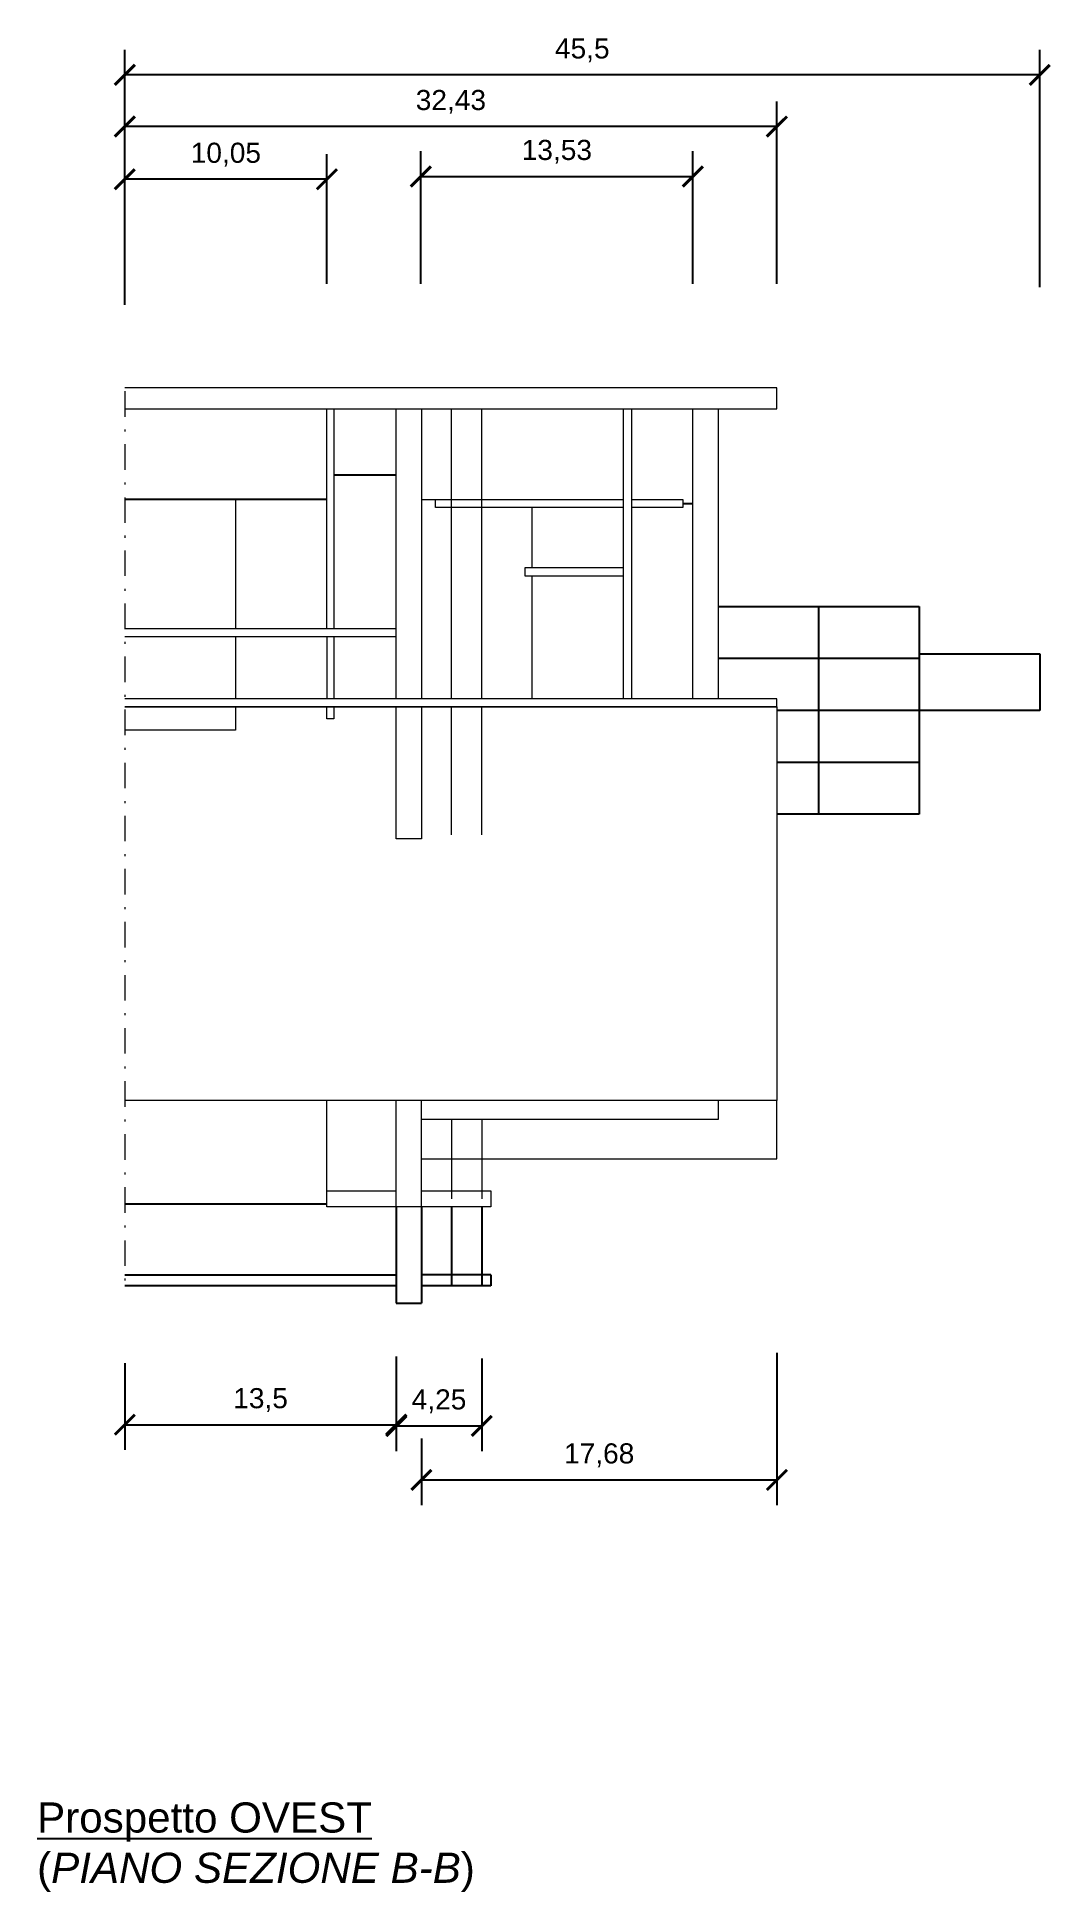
# Model space of a CAD drawing. Header units: centimetres. Extents: x 543 to 6804, y 293 to 1469.
# Drawn here: x 1265.4 to 1315.9, y 919.2 to 1011.5 of the extents above; entities that cross this region are included whole.
import ezdxf

# ---------------------------------------------------------------- set-up
doc = ezdxf.new("R2010")
doc.units = ezdxf.units.CM
doc.linetypes.add('TRATTOPUNTO2', pattern=[12.7, 6.35, -3.175, 0, -3.175])
for name, color, linetype, lineweight in [('linee a metà', 100, 'Continuous', 20), ('linee davanti', 161, 'Continuous', 20), ('linee spesse', 254, 'Continuous', 20), ('linee tratto punto', 40, 'TRATTOPUNTO2', 20), ('porte', 230, 'Continuous', 20)]:
    doc.layers.add(name, color=color, linetype=linetype, lineweight=lineweight)
for name, color, linetype in [('linee dietro', 51, 'Continuous'), ('quote', 163, 'Continuous'), ('testo', 104, 'Continuous')]:
    doc.layers.add(name, color=color, linetype=linetype)
doc.styles.add('Annotativa', font='arial.ttf')
doc.styles.add('Annotative', font='arial.ttf')
doc.dimstyles.new('Annotativa', dxfattribs={"dimscale": 0, "dimtxt": 1, "dimasz": 1, "dimexe": 1.25, "dimexo": 0.625, "dimtad": 1, "dimtxsty": 'Annotativa', "dimblk": 'ARCHTICK', "dimcen": 1, "dimadec": 0, "dimazin": 0, "dimtfac": 1, "dimtmove": 0, "dimatfit": 3, "dimfxl": 1, "dimarcsym": 0})

msp = doc.modelspace()

# ---------------------------------------------------------------- texts
at = {"layer": 'testo', "insert": (1265.436, 923.699), "char_height": 1.5, "width": 55.75691, "attachment_point": 1, "style": 'Annotative'}
msp.add_mtext('{\\LProspetto OVEST\\P}({\\fArial|b0|i1|c0|p34;PIANO SEZIONE B-B})', dxfattribs=at)

# ---------------------------------------------------------------- blocks, each defined once
blk = doc.blocks.new('_ArchTick')
at = {"color": 0, "linetype": 'ByBlock', "const_width": 0.15}
blk.add_lwpolyline([(-0.5, -0.5), (0.5, 0.5)], dxfattribs=at)
blk = doc.blocks.new('*D80')
at = {"layer": 'Defpoints', "color": 0, "transparency": 16777216}
for p in [(1269.798, 1009.635), (1269.798, 998.451), (1315.298, 998.451)]:
    blk.add_point(p, dxfattribs=at)
at = {"layer": 'quote', "color": 0, "lineweight": -2, "transparency": 16777216}
for p, q in [((1269.798, 999.076), (1269.798, 1010.885)), ((1315.298, 999.076), (1315.298, 1010.885)), ((1315.298, 1009.635), (1269.798, 1009.635))]:
    blk.add_line(p, q, dxfattribs=at)
at = {"layer": 'quote', "color": 0, "lineweight": -2, "transparency": 16777216, "rotation": 180}
blk.add_blockref('_ArchTick', (1269.798, 1009.635), dxfattribs=at)
at = {"layer": 'quote', "color": 0, "lineweight": -2, "transparency": 16777216}
blk.add_blockref('_ArchTick', (1315.298, 1009.635), dxfattribs=at)
at = {"layer": 'quote', "color": 0, "transparency": 16777216, "insert": (1292.548, 1010.859), "char_height": 1, "attachment_point": 5, "style": 'Annotativa'}
blk.add_mtext('45,5', dxfattribs=at)
blk = doc.blocks.new('*D81')
at = {"layer": 'Defpoints', "color": 0, "transparency": 16777216}
for p in [(1269.798, 1007.067), (1269.798, 998.451), (1302.228, 998.612)]:
    blk.add_point(p, dxfattribs=at)
at = {"layer": 'quote', "color": 0, "lineweight": -2, "transparency": 16777216}
for p, q in [((1269.798, 999.076), (1269.798, 1008.317)), ((1302.228, 999.237), (1302.228, 1008.317)), ((1302.228, 1007.067), (1269.798, 1007.067))]:
    blk.add_line(p, q, dxfattribs=at)
at = {"layer": 'quote', "color": 0, "lineweight": -2, "transparency": 16777216, "rotation": 180}
blk.add_blockref('_ArchTick', (1269.798, 1007.067), dxfattribs=at)
at = {"layer": 'quote', "color": 0, "lineweight": -2, "transparency": 16777216}
blk.add_blockref('_ArchTick', (1302.228, 1007.067), dxfattribs=at)
at = {"layer": 'quote', "color": 0, "transparency": 16777216, "insert": (1286.013, 1008.293), "char_height": 1, "attachment_point": 5, "style": 'Annotativa'}
blk.add_mtext('32,43', dxfattribs=at)
blk = doc.blocks.new('*D83')
at = {"layer": 'Defpoints', "color": 0, "transparency": 16777216}
for p in [(1269.798, 1004.443), (1279.848, 998.612), (1269.798, 997.572)]:
    blk.add_point(p, dxfattribs=at)
at = {"layer": 'quote', "color": 0, "lineweight": -2, "transparency": 16777216}
for p, q in [((1269.798, 998.197), (1269.798, 1005.693)), ((1279.848, 999.237), (1279.848, 1005.693)), ((1279.848, 1004.443), (1269.798, 1004.443))]:
    blk.add_line(p, q, dxfattribs=at)
at = {"layer": 'quote', "color": 0, "lineweight": -2, "transparency": 16777216, "rotation": 180}
blk.add_blockref('_ArchTick', (1269.798, 1004.443), dxfattribs=at)
at = {"layer": 'quote', "color": 0, "lineweight": -2, "transparency": 16777216}
blk.add_blockref('_ArchTick', (1279.848, 1004.443), dxfattribs=at)
at = {"layer": 'quote', "color": 0, "transparency": 16777216, "insert": (1274.823, 1005.669), "char_height": 1, "attachment_point": 5, "style": 'Annotativa'}
blk.add_mtext('10,05', dxfattribs=at)
blk = doc.blocks.new('*D85')
at = {"layer": 'Defpoints', "color": 0, "transparency": 16777216}
for p in [(1298.048, 1004.583), (1284.518, 998.612), (1298.048, 998.612)]:
    blk.add_point(p, dxfattribs=at)
at = {"layer": 'quote', "color": 0, "lineweight": -2, "transparency": 16777216}
for p, q in [((1284.518, 999.237), (1284.518, 1005.833)), ((1298.048, 999.237), (1298.048, 1005.833)), ((1284.518, 1004.583), (1298.048, 1004.583))]:
    blk.add_line(p, q, dxfattribs=at)
at = {"layer": 'quote', "color": 0, "lineweight": -2, "transparency": 16777216, "rotation": 180}
blk.add_blockref('_ArchTick', (1284.518, 1004.583), dxfattribs=at)
at = {"layer": 'quote', "color": 0, "lineweight": -2, "transparency": 16777216}
blk.add_blockref('_ArchTick', (1298.048, 1004.583), dxfattribs=at)
at = {"layer": 'quote', "color": 0, "transparency": 16777216, "insert": (1291.283, 1005.809), "char_height": 1, "attachment_point": 5, "style": 'Annotativa'}
blk.add_mtext('13,53', dxfattribs=at)
blk = doc.blocks.new('*D86')
at = {"layer": 'Defpoints', "color": 0, "transparency": 16777216}
for p in [(1269.798, 946.179), (1283.298, 946.514), (1283.298, 942.489)]:
    blk.add_point(p, dxfattribs=at)
at = {"layer": 'quote', "color": 0, "lineweight": -2, "transparency": 16777216}
for p, q in [((1283.298, 945.889), (1283.298, 941.239)), ((1269.798, 945.554), (1269.798, 941.239)), ((1269.798, 942.489), (1283.298, 942.489))]:
    blk.add_line(p, q, dxfattribs=at)
at = {"layer": 'quote', "color": 0, "lineweight": -2, "transparency": 16777216, "rotation": 180}
blk.add_blockref('_ArchTick', (1269.798, 942.489), dxfattribs=at)
at = {"layer": 'quote', "color": 0, "lineweight": -2, "transparency": 16777216}
blk.add_blockref('_ArchTick', (1283.298, 942.489), dxfattribs=at)
at = {"layer": 'quote', "color": 0, "transparency": 16777216, "insert": (1276.548, 943.715), "char_height": 1, "attachment_point": 5, "style": 'Annotativa'}
blk.add_mtext('13,5', dxfattribs=at)
blk = doc.blocks.new('*D87')
at = {"layer": 'Defpoints', "color": 0, "transparency": 16777216}
for p in [(1283.298, 946.514), (1287.548, 946.402), (1287.548, 942.428)]:
    blk.add_point(p, dxfattribs=at)
at = {"layer": 'quote', "color": 0, "lineweight": -2, "transparency": 16777216}
for p, q in [((1283.298, 945.889), (1283.298, 941.178)), ((1287.548, 945.777), (1287.548, 941.178)), ((1283.298, 942.428), (1287.548, 942.428))]:
    blk.add_line(p, q, dxfattribs=at)
at = {"layer": 'quote', "color": 0, "lineweight": -2, "transparency": 16777216, "rotation": 180}
blk.add_blockref('_ArchTick', (1283.298, 942.428), dxfattribs=at)
at = {"layer": 'quote', "color": 0, "lineweight": -2, "transparency": 16777216}
blk.add_blockref('_ArchTick', (1287.548, 942.428), dxfattribs=at)
at = {"layer": 'quote', "color": 0, "transparency": 16777216, "insert": (1285.423, 943.654), "char_height": 1, "attachment_point": 5, "style": 'Annotativa'}
blk.add_mtext('4,25', dxfattribs=at)
blk = doc.blocks.new('*D88')
at = {"layer": 'Defpoints', "color": 0, "transparency": 16777216}
for p in [(1302.228, 946.682), (1284.548, 942.428), (1302.228, 939.742)]:
    blk.add_point(p, dxfattribs=at)
at = {"layer": 'quote', "color": 0, "lineweight": -2, "transparency": 16777216}
for p, q in [((1302.228, 946.057), (1302.228, 938.492)), ((1284.548, 941.803), (1284.548, 938.492)), ((1284.548, 939.742), (1302.228, 939.742))]:
    blk.add_line(p, q, dxfattribs=at)
at = {"layer": 'quote', "color": 0, "lineweight": -2, "transparency": 16777216, "rotation": 180}
blk.add_blockref('_ArchTick', (1284.548, 939.742), dxfattribs=at)
at = {"layer": 'quote', "color": 0, "lineweight": -2, "transparency": 16777216}
blk.add_blockref('_ArchTick', (1302.228, 939.742), dxfattribs=at)
at = {"layer": 'quote', "color": 0, "transparency": 16777216, "insert": (1293.388, 940.968), "char_height": 1, "attachment_point": 5, "style": 'Annotativa'}
blk.add_mtext('17,68', dxfattribs=at)

# ---------------------------------------------------------------- dimensions: what is measured, and where the dimension line sits
at = {"layer": 'quote'}
for base, p1, p2, picture, middle in [((1269.798, 1009.635), (1315.298, 998.451), (1269.798, 998.451), '*D80', (1292.548, 1010.859)), ((1269.798, 1007.067), (1302.228, 998.612), (1269.798, 998.451), '*D81', (1286.013, 1008.293)), ((1269.798, 1004.443), (1279.848, 998.612), (1269.798, 997.572), '*D83', (1274.823, 1005.669)), ((1298.048, 1004.583), (1284.518, 998.612), (1298.048, 998.612), '*D85', (1291.283, 1005.809)), ((1302.228, 939.742), (1284.548, 942.428), (1302.228, 946.682), '*D88', (1293.388, 940.968)), ((1283.298, 942.489), (1269.798, 946.179), (1283.298, 946.514), '*D86', (1276.548, 943.715)), ((1287.548, 942.428), (1283.298, 946.514), (1287.548, 946.402), '*D87', (1285.423, 943.654))]:
    dim = msp.add_linear_dim(base=base, p1=p1, p2=p2, dimstyle='Annotativa', dxfattribs=at)
    dim.commit()
    dim.dimension.update_dxf_attribs({"geometry": picture, "text_midpoint": middle})

# ---------------------------------------------------------------- linework, layer by layer
at = {"layer": 'linee a metà'}
for p, q in [((1279.848, 982.1), (1279.848, 993.02)), ((1280.198, 993.02), (1280.198, 982.1)), ((1275.298, 988.52), (1275.298, 982.1)), ((1285.248, 988.12), (1285.248, 988.52)), ((1285.248, 988.52), (1294.598, 988.52)), ((1294.998, 988.52), (1297.548, 988.52)), ((1297.548, 988.52), (1297.548, 988.12)), ((1294.598, 988.12), (1285.248, 988.12)), ((1290.048, 985.12), (1290.048, 988.12)), ((1297.548, 988.12), (1294.998, 988.12)), ((1294.598, 985.12), (1289.698, 985.12)), ((1289.698, 985.12), (1289.698, 984.72)), ((1289.698, 984.72), (1294.598, 984.72)), ((1290.048, 978.6), (1290.048, 984.72)), ((1275.298, 981.7), (1275.298, 978.6)), ((1279.848, 981.7), (1279.848, 978.6)), ((1280.198, 981.7), (1280.198, 978.6)), ((1275.298, 978.2), (1275.298, 977.04)), ((1279.848, 977.6), (1279.848, 978.2)), ((1280.198, 978.2), (1280.198, 977.6)), ((1280.198, 977.6), (1279.848, 977.6)), ((1275.298, 977.04), (1269.798, 977.04)), ((1279.848, 954.12), (1279.848, 958.62)), ((1283.298, 953.33), (1283.298, 958.62)), ((1284.548, 953.33), (1284.548, 958.62)), ((1299.298, 958.62), (1299.298, 957.67)), ((1302.228, 955.71), (1302.228, 958.62)), ((1299.298, 957.67), (1284.548, 957.67)), ((1286.048, 957.67), (1286.048, 953.725)), ((1287.548, 957.67), (1287.548, 953.725)), ((1284.548, 955.71), (1302.228, 955.71)), ((1279.848, 954.12), (1283.298, 954.12)), ((1284.548, 954.12), (1287.998, 954.12)), ((1287.998, 954.12), (1287.998, 953.33)), ((1287.998, 953.33), (1279.848, 953.33))]:
    msp.add_line(p, q, dxfattribs=at)
at = {"layer": 'linee davanti'}
for p, q in [((1302.228, 994.06), (1269.798, 994.06)), ((1302.228, 993.02), (1302.228, 994.06)), ((1269.798, 993.02), (1302.228, 993.02)), ((1283.298, 978.6), (1283.298, 993.02)), ((1284.548, 993.02), (1284.548, 978.6)), ((1286.047, 978.6), (1286.047, 993.02)), ((1287.548, 978.6), (1287.548, 993.02)), ((1294.598, 993.02), (1294.998, 993.02)), ((1294.598, 978.6), (1294.598, 993.02)), ((1294.998, 993.02), (1294.998, 978.6)), ((1298.048, 978.6), (1298.048, 993.02)), ((1299.298, 993.02), (1299.298, 978.6)), ((1269.798, 982.1), (1283.298, 982.1)), ((1269.798, 981.7), (1283.298, 981.7)), ((1302.228, 978.6), (1269.798, 978.6)), ((1302.228, 978.2), (1269.798, 978.2)), ((1283.298, 971.628), (1283.298, 978.2)), ((1284.548, 978.2), (1284.548, 971.627)), ((1286.048, 971.826), (1286.048, 978.2)), ((1287.548, 971.825), (1287.548, 978.2)), ((1302.228, 978.2), (1302.228, 978.6)), ((1302.228, 978.2), (1302.228, 958.62)), ((1284.548, 971.627), (1283.298, 971.628)), ((1302.228, 958.62), (1269.798, 958.62))]:
    msp.add_line(p, q, dxfattribs=at)
at = {"layer": 'linee dietro'}
for p, q in [((1283.298, 989.72), (1280.198, 989.72)), ((1279.848, 988.52), (1269.798, 988.52)), ((1297.548, 988.32), (1298.048, 988.32)), ((1299.298, 983.185), (1309.298, 983.185)), ((1304.298, 983.185), (1304.298, 972.855)), ((1309.298, 983.185), (1309.298, 972.855)), ((1309.298, 980.84), (1315.298, 980.84)), ((1315.298, 980.84), (1315.298, 978.02)), ((1309.298, 980.602), (1299.298, 980.602)), ((1309.298, 978.02), (1302.228, 978.02)), ((1315.298, 978.02), (1309.298, 978.02)), ((1309.298, 975.437), (1302.228, 975.437)), ((1309.298, 972.855), (1302.228, 972.855)), ((1279.848, 953.46), (1269.798, 953.46)), ((1283.298, 953.33), (1283.298, 948.54)), ((1284.548, 953.33), (1284.548, 948.54)), ((1286.048, 953.33), (1286.048, 949.39)), ((1287.548, 953.33), (1287.548, 949.39)), ((1269.798, 949.94), (1283.298, 949.94)), ((1287.998, 949.94), (1284.548, 949.94)), ((1287.998, 949.94), (1287.998, 949.39)), ((1283.298, 949.39), (1269.798, 949.39)), ((1283.298, 948.54), (1284.548, 948.54)), ((1287.998, 949.39), (1284.548, 949.39))]:
    msp.add_line(p, q, dxfattribs=at)
at = {"layer": 'linee spesse'}
for p, q in [((1298.048, 993.02), (1299.298, 993.02)), ((1269.798, 978.2), (1302.228, 978.2)), ((1302.228, 978.2), (1298.048, 978.2)), ((1279.848, 953.33), (1279.848, 954.12))]:
    msp.add_line(p, q, dxfattribs=at)
at = {"layer": 'linee tratto punto', "ltscale": 0.2}
msp.add_line((1269.798, 993.899), (1269.798, 949.39), dxfattribs=at)
at = {"layer": 'porte'}
for p, q in [((1294.598, 988.52), (1294.598, 993.02)), ((1284.548, 988.52), (1285.248, 988.52))]:
    msp.add_line(p, q, dxfattribs=at)

msp.set_redraw_order([(e.dxf.handle, doc.entitydb.next_handle()) for e in msp.query("TEXT MTEXT ATTDEF DIMENSION ARC_DIMENSION")])  # texts and dimensions are drawn at this point

doc.saveas('drawing.dxf')
